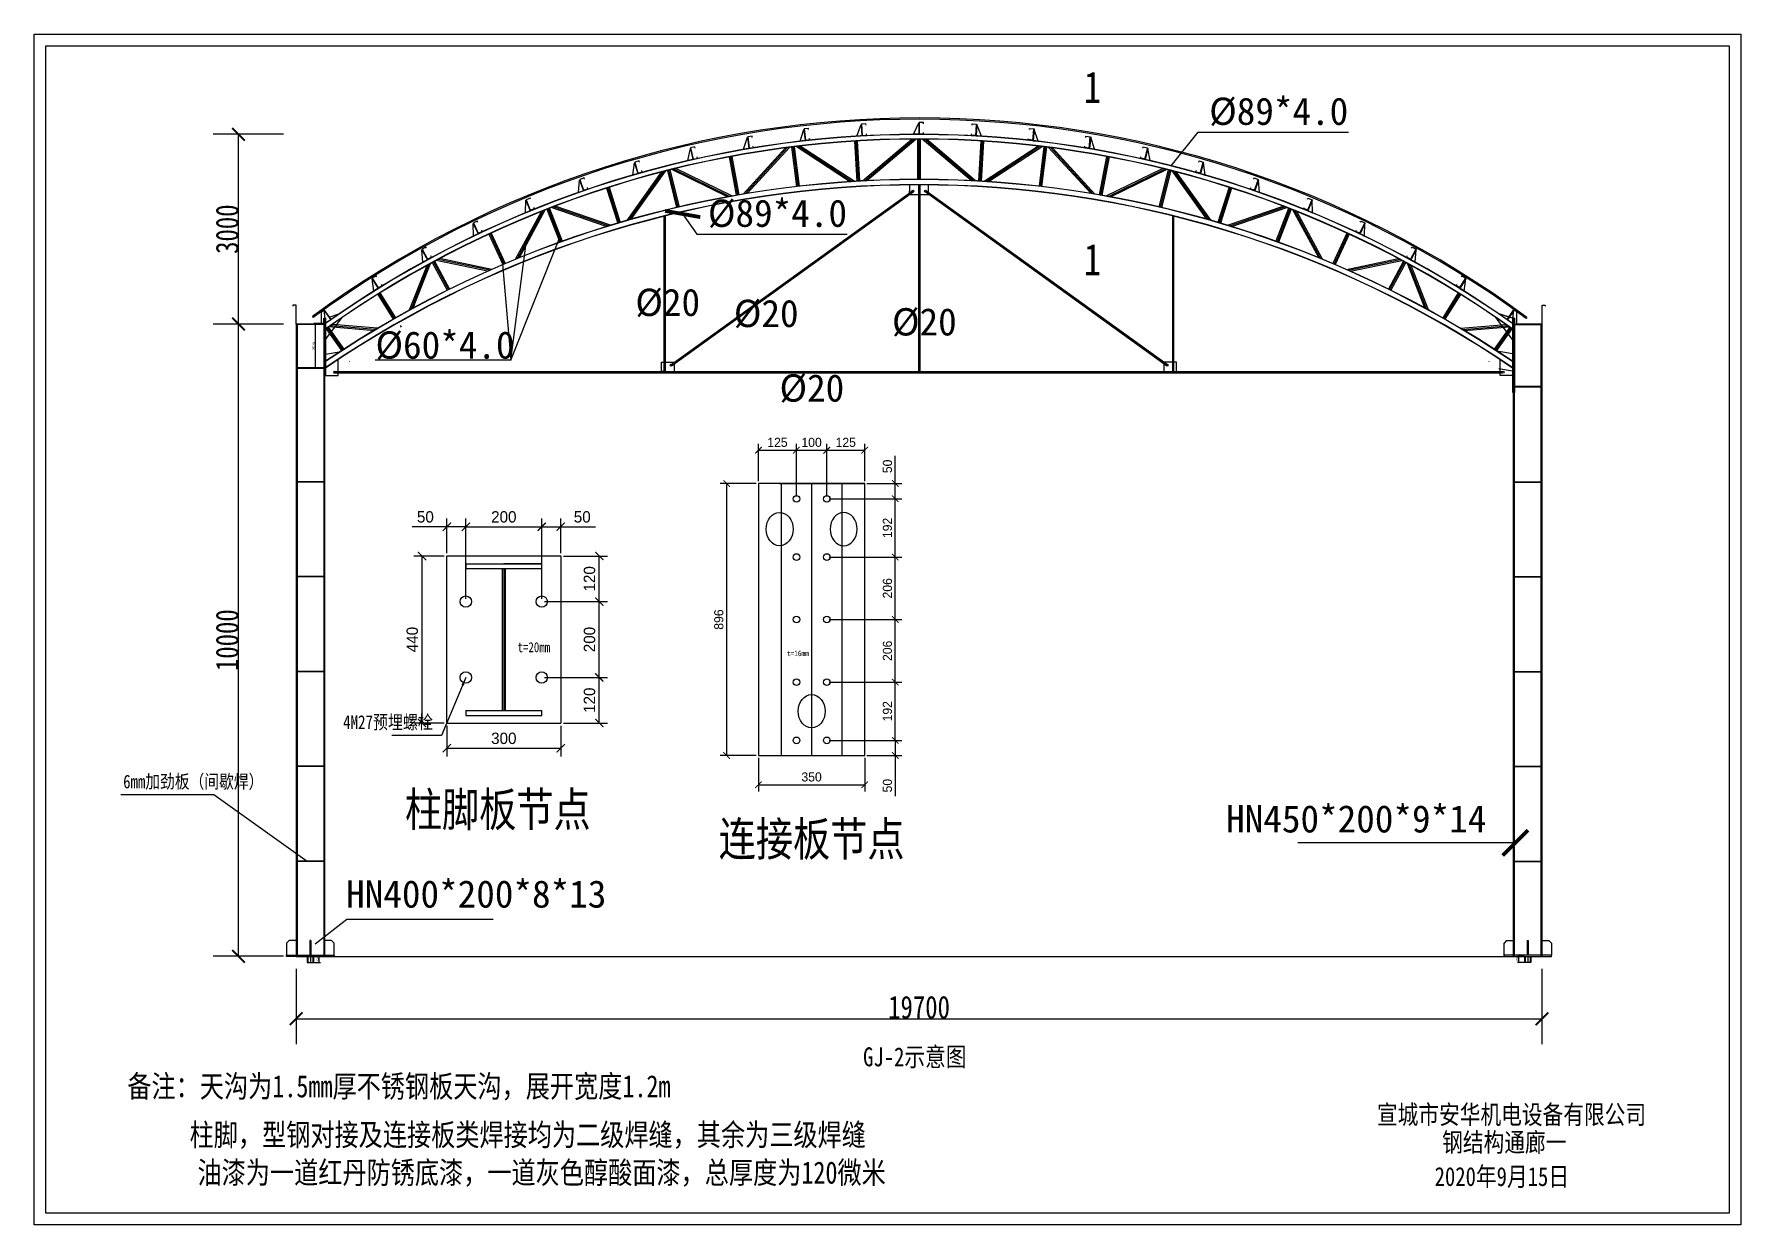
# Model space of a CAD drawing. Header units: millimetres. Extents: x 92079 to 624077, y -488988 to -181668.
# Drawn here: x 120345 to 147332, y -370936 to -352104 of the extents above; entities that cross this region are included whole.
import ezdxf

# ---------------------------------------------------------------- set-up
doc = ezdxf.new("R2010")
doc.units = ezdxf.units.MM
doc.header["$PDMODE"] = 1
doc.layers.add('PUB_TEXT', color=7, linetype='Continuous')
doc.layers.add('粗线', color=7, linetype='Continuous')
doc.styles.add('H1', font='')
doc.styles.get("Standard").update_dxf_attribs({"font": 'qlctxt.shx', "bigfont": 'qlchzt.shx'})
doc.styles.add('STYLE1', font='', dxfattribs={"width": 0.8})
doc.styles.add('仿宋', font='', dxfattribs={"width": 0.8})
doc.styles.get('H1').set_extended_font_data('SimSun')
doc.styles.get('STYLE1').set_extended_font_data('SimSun')
doc.styles.get('仿宋').set_extended_font_data('FangSong_GB2312')
doc.dimstyles.new('副本 ISO-25', dxfattribs={"dimtxt": 250, "dimasz": 400, "dimexe": 400, "dimexo": 200, "dimgap": 0.3, "dimtad": 1, "dimtoh": 1, "dimdec": 0, "dimtxsty": '仿宋', "dimblk": 'ARCHTICK', "dimcen": 25, "dimaunit": 1, "dimadec": 3, "dimazin": 0, "dimtfac": 1, "dimtdec": 0, "dimtmove": 0, "dimatfit": 3, "dimldrblk": 'ARCHTICK', "dimfxl": 1, "dimarcsym": 0})
doc.dimstyles.new('大样图Standard', dxfattribs={"dimscale": 120, "dimtxt": 0.25, "dimasz": 0.18, "dimexe": 0.18, "dimexo": 0.0625, "dimgap": 0.09, "dimtad": 1, "dimdsep": 46, "dimtxsty": 'Standard', "dimblk": 'ARCHTICK', "dimcen": 0.09, "dimadec": 0, "dimazin": 0, "dimtfac": 1, "dimtofl": 0, "dimtmove": 0, "dimatfit": 3, "dimfxl": 1, "dimtolj": 1, "dimtzin": 0, "dimarcsym": 0})

msp = doc.modelspace()

# ---------------------------------------------------------------- texts
at = {"layer": 'PUB_TEXT', "style": 'H1'}
for s, p in [('%%C89*4.0', (138924.402, -353539.817)), ('%%C89*4.0', (130998.749, -355152.691)), ('%%C20', (129851.1, -356562.08)), ('%%C20', (131408.379, -356736.83)), ('%%C20', (133908.815, -356870.023)), ('%%C60*4.0', (125742.025, -357236.745)), ('%%C20', (132130.348, -357916.251)), ('HN450*200*9*14', (139192.892, -364730.106)), ('HN400*200*8*13', (125278.499, -365918.471))]:
    msp.add_text(s, height=432, dxfattribs=at).set_placement(p)
at = {"layer": '粗线', "color": 7, "style": 'STYLE1', "width": 0.8}
for s, height, p in [('1', 500.821, (136943.891, -353195.026)), ('1', 500.821, (136943.891, -355920.277)), ('t=16mm', 88.1672, (132248.418, -361940.821)), ('6mm加劲板（间歇焊）', 213.85387, (121753.313, -364031.456)), ('柱脚板节点', 538.6448, (126206.593, -364635.385)), ('连接板节点', 538.6448, (131168.975, -365101.936))]:
    msp.add_text(s, height=height, dxfattribs=at).set_placement(p)
at = {"layer": '粗线', "attachment_point": 1, "style": 'STYLE1'}
for s, insert, char_height in [('GJ-2示意图', (133452.198, -368128.648), 300), ('备注：天沟为1.5mm厚不锈钢板天沟，展开宽度1.2m', (121818.734, -368568.765), 350), ('宣城市安华机电设备有限公司', (141577.416, -369041.296), 300), ('柱脚，型钢对接及连接板类焊接均为二级焊缝，其余为三级焊缝', (122802.943, -369335.398), 350), ('钢结构通廊一', (142608.807, -369479.999), 300), ('油漆为一道红丹防锈底漆，一道灰色醇酸面漆，总厚度为120微米', (122928.064, -369933.687), 350), ('2020年9月15日', (142489.204, -370021.692), 300)]:
    msp.add_mtext_dynamic_manual_height_columns(s, width=980, gutter_width=460, heights=[20], dxfattribs=dict(at, insert=insert, char_height=char_height)).dxf.set("width", 13350.72205)

# ---------------------------------------------------------------- blocks, each defined once
blk = doc.blocks.new('_ArchTick')
at = {"color": 0, "linetype": 'ByBlock', "const_width": 0.15}
blk.add_lwpolyline([(-0.5, -0.5), (0.5, 0.5)], dxfattribs=at)
blk = doc.blocks.new('*D515')
at = {"layer": 'Defpoints', "color": 0}
for p in [(123578, -356689), (124487, -356689), (124487, -366689)]:
    blk.add_point(p, dxfattribs=at)
at = {"layer": '粗线', "color": 0, "lineweight": -2}
for p, q in [((124287, -356689), (123178, -356689)), ((123578, -366689), (123578, -356689)), ((124287, -366689), (123178, -366689))]:
    blk.add_line(p, q, dxfattribs=at)
at = {"layer": '粗线', "color": 0, "lineweight": -2, "xscale": 200, "yscale": 200, "zscale": 200}
for p, rotation in [((123578, -356689), 90), ((123578, -366689), 270)]:
    blk.add_blockref('_ArchTick', p, dxfattribs=dict(at, rotation=rotation))
at = {"layer": '粗线', "color": 0, "insert": (123399, -361689), "char_height": 359, "attachment_point": 5, "rotation": 90, "style": '仿宋'}
blk.add_mtext('10000', dxfattribs=at)
blk = doc.blocks.new('*D516')
at = {"layer": 'Defpoints', "color": 0}
for p in [(124487, -366689), (144187, -366689), (144187, -367676)]:
    blk.add_point(p, dxfattribs=at)
at = {"layer": '粗线', "color": 0, "lineweight": -2}
for p, q in [((124487, -366889), (124487, -368076)), ((144187, -366889), (144187, -368076)), ((124487, -367676), (144187, -367676))]:
    blk.add_line(p, q, dxfattribs=at)
at = {"layer": '粗线', "color": 0, "lineweight": -2, "xscale": 200, "yscale": 200, "zscale": 200, "rotation": 180}
blk.add_blockref('_ArchTick', (124487, -367676), dxfattribs=at)
at = {"layer": '粗线', "color": 0, "lineweight": -2, "xscale": 200, "yscale": 200, "zscale": 200}
blk.add_blockref('_ArchTick', (144187, -367676), dxfattribs=at)
at = {"layer": '粗线', "color": 0, "insert": (134337, -367496), "char_height": 359, "attachment_point": 5, "style": '仿宋'}
blk.add_mtext('19700', dxfattribs=at)
blk = doc.blocks.new('*D511')
at = {"layer": 'Defpoints', "color": 0}
for p in [(123578, -353689), (124487, -353689), (124487, -356689)]:
    blk.add_point(p, dxfattribs=at)
at = {"layer": '粗线', "color": 0, "lineweight": -2}
for p, q in [((124287, -353689), (123178, -353689)), ((123578, -356689), (123578, -353689)), ((124287, -356689), (123178, -356689))]:
    blk.add_line(p, q, dxfattribs=at)
at = {"layer": '粗线', "color": 0, "lineweight": -2, "xscale": 200, "yscale": 200, "zscale": 200}
for p, rotation in [((123578, -353689), 90), ((123578, -356689), 270)]:
    blk.add_blockref('_ArchTick', p, dxfattribs=dict(at, rotation=rotation))
at = {"layer": '粗线', "color": 0, "insert": (123399, -355189), "char_height": 359, "attachment_point": 5, "rotation": 90, "style": '仿宋'}
blk.add_mtext('3000', dxfattribs=at)
blk = doc.blocks.new('*D512')
at = {"layer": 'Defpoints', "color": 0}
for p in [(124762, -366689), (124852, -366689), (124762, -366789)]:
    blk.add_point(p, dxfattribs=at)
at = {"layer": '粗线', "color": 0, "lineweight": -2}
for p, q in [((124770, -366689), (124874, -366689)), ((124852, -366789), (124852, -366689)), ((124770, -366789), (124874, -366789))]:
    blk.add_line(p, q, dxfattribs=at)
at = {"layer": '粗线', "color": 0, "lineweight": -2, "xscale": 21.6, "yscale": 21.6, "zscale": 21.6}
for p, rotation in [((124852, -366689), 90), ((124852, -366789), 270)]:
    blk.add_blockref('_ArchTick', p, dxfattribs=dict(at, rotation=rotation))
at = {"layer": '粗线', "color": 0, "insert": (124826, -366739), "char_height": 30, "attachment_point": 5, "rotation": 90}
blk.add_mtext('\\A1;100', dxfattribs=at)
blk = doc.blocks.new('*D513')
at = {"layer": 'Defpoints', "color": 0}
for p in [(143823, -366689), (143912, -366689), (143912, -366789)]:
    blk.add_point(p, dxfattribs=at)
at = {"layer": '粗线', "color": 0, "lineweight": -2}
for p, q in [((143905, -366689), (143801, -366689)), ((143823, -366789), (143823, -366689)), ((143905, -366789), (143801, -366789))]:
    blk.add_line(p, q, dxfattribs=at)
at = {"layer": '粗线', "color": 0, "lineweight": -2, "xscale": 21.6, "yscale": 21.6, "zscale": 21.6}
for p, rotation in [((143823, -366689), 90), ((143823, -366789), 270)]:
    blk.add_blockref('_ArchTick', p, dxfattribs=dict(at, rotation=rotation))
at = {"layer": '粗线', "color": 0, "insert": (143797, -366739), "char_height": 30, "attachment_point": 5, "rotation": 90}
blk.add_mtext('\\A1;100', dxfattribs=at)
blk = doc.blocks.new('*D514')
at = {"layer": 'Defpoints', "color": 0}
for p in [(124951, -356679), (124790, -357387), (124951, -357387)]:
    blk.add_point(p, dxfattribs=at)
at = {"layer": '粗线', "color": 0, "lineweight": -2}
for p, q in [((124944, -356679), (124768, -356679)), ((124790, -356679), (124790, -357387)), ((124944, -357387), (124768, -357387))]:
    blk.add_line(p, q, dxfattribs=at)
at = {"layer": '粗线', "color": 0, "lineweight": -2, "xscale": 21.6, "yscale": 21.6, "zscale": 21.6}
for p, rotation in [((124790, -356679), 90), ((124790, -357387), 270)]:
    blk.add_blockref('_ArchTick', p, dxfattribs=dict(at, rotation=rotation))
at = {"layer": '粗线', "color": 0, "insert": (124764, -357033), "char_height": 30, "attachment_point": 5, "rotation": 90}
blk.add_mtext('\\A1;707.61', dxfattribs=at)
blk = doc.blocks.new('*D442')
at = {"layer": 'Defpoints', "color": 0}
for p in [(607184.5, -485202), (607410.2, -485202), (607309.5, -485252)]:
    blk.add_point(p, dxfattribs=at)
at = {"layer": '粗线', "color": 0, "lineweight": -2}
for p, q in [((607192, -485202), (607431.8, -485202)), ((607410.2, -485202), (607410.2, -485252)), ((607317, -485252), (607431.8, -485252)), ((607410.2, -485252), (607410.2, -485386.4))]:
    blk.add_line(p, q, dxfattribs=at)
at = {"layer": '粗线', "color": 0, "lineweight": -2, "xscale": 21.6, "yscale": 21.6, "zscale": 21.6}
for p, rotation in [((607410.2, -485202), 90), ((607410.2, -485252), 270)]:
    blk.add_blockref('_ArchTick', p, dxfattribs=dict(at, rotation=rotation))
at = {"layer": '粗线', "color": 0, "insert": (607384.4, -485351.3), "char_height": 30, "attachment_point": 5, "rotation": 90}
blk.add_mtext('\\A1;50', dxfattribs=at)
blk = doc.blocks.new('*D443')
at = {"layer": 'Defpoints', "color": 0}
for p in [(607184.5, -485010), (607410.2, -485010), (607184.5, -485202)]:
    blk.add_point(p, dxfattribs=at)
at = {"layer": '粗线', "color": 0, "lineweight": -2}
for p, q in [((607192, -485010), (607431.8, -485010)), ((607410.2, -485202), (607410.2, -485010)), ((607192, -485202), (607431.8, -485202))]:
    blk.add_line(p, q, dxfattribs=at)
at = {"layer": '粗线', "color": 0, "lineweight": -2, "xscale": 21.6, "yscale": 21.6, "zscale": 21.6}
for p, rotation in [((607410.2, -485010), 90), ((607410.2, -485202), 270)]:
    blk.add_blockref('_ArchTick', p, dxfattribs=dict(at, rotation=rotation))
at = {"layer": '粗线', "color": 0, "insert": (607384.4, -485106), "char_height": 30, "attachment_point": 5, "rotation": 90}
blk.add_mtext('\\A1;192', dxfattribs=at)
blk = doc.blocks.new('*D444')
at = {"layer": 'Defpoints', "color": 0}
for p in [(607184.5, -484804), (607410.2, -484804), (607184.5, -485010)]:
    blk.add_point(p, dxfattribs=at)
at = {"layer": '粗线', "color": 0, "lineweight": -2}
for p, q in [((607192, -484804), (607431.8, -484804)), ((607410.2, -485010), (607410.2, -484804)), ((607192, -485010), (607431.8, -485010))]:
    blk.add_line(p, q, dxfattribs=at)
at = {"layer": '粗线', "color": 0, "lineweight": -2, "xscale": 21.6, "yscale": 21.6, "zscale": 21.6}
for p, rotation in [((607410.2, -484804), 90), ((607410.2, -485010), 270)]:
    blk.add_blockref('_ArchTick', p, dxfattribs=dict(at, rotation=rotation))
at = {"layer": '粗线', "color": 0, "insert": (607384.4, -484907), "char_height": 30, "attachment_point": 5, "rotation": 90}
blk.add_mtext('\\A1;206', dxfattribs=at)
blk = doc.blocks.new('*D445')
at = {"layer": 'Defpoints', "color": 0}
for p in [(607184.5, -484598), (607410.2, -484598), (607184.5, -484804)]:
    blk.add_point(p, dxfattribs=at)
at = {"layer": '粗线', "color": 0, "lineweight": -2}
for p, q in [((607192, -484598), (607431.8, -484598)), ((607410.2, -484804), (607410.2, -484598)), ((607192, -484804), (607431.8, -484804))]:
    blk.add_line(p, q, dxfattribs=at)
at = {"layer": '粗线', "color": 0, "lineweight": -2, "xscale": 21.6, "yscale": 21.6, "zscale": 21.6}
for p, rotation in [((607410.2, -484598), 90), ((607410.2, -484804), 270)]:
    blk.add_blockref('_ArchTick', p, dxfattribs=dict(at, rotation=rotation))
at = {"layer": '粗线', "color": 0, "insert": (607384.4, -484701), "char_height": 30, "attachment_point": 5, "rotation": 90}
blk.add_mtext('\\A1;206', dxfattribs=at)
blk = doc.blocks.new('*D446')
at = {"layer": 'Defpoints', "color": 0}
for p in [(607184.5, -484406), (607410.2, -484406), (607184.5, -484598)]:
    blk.add_point(p, dxfattribs=at)
at = {"layer": '粗线', "color": 0, "lineweight": -2}
for p, q in [((607192, -484406), (607431.8, -484406)), ((607410.2, -484598), (607410.2, -484406)), ((607192, -484598), (607431.8, -484598))]:
    blk.add_line(p, q, dxfattribs=at)
at = {"layer": '粗线', "color": 0, "lineweight": -2, "xscale": 21.6, "yscale": 21.6, "zscale": 21.6}
for p, rotation in [((607410.2, -484406), 90), ((607410.2, -484598), 270)]:
    blk.add_blockref('_ArchTick', p, dxfattribs=dict(at, rotation=rotation))
at = {"layer": '粗线', "color": 0, "insert": (607384.4, -484502), "char_height": 30, "attachment_point": 5, "rotation": 90}
blk.add_mtext('\\A1;192', dxfattribs=at)
blk = doc.blocks.new('*D447')
at = {"layer": 'Defpoints', "color": 0}
for p in [(607309.5, -484356), (607410.2, -484356), (607184.5, -484406)]:
    blk.add_point(p, dxfattribs=at)
at = {"layer": '粗线', "color": 0, "lineweight": -2}
for p, q in [((607410.2, -484356), (607410.2, -484264.2)), ((607317, -484356), (607431.8, -484356)), ((607410.2, -484406), (607410.2, -484356)), ((607192, -484406), (607431.8, -484406))]:
    blk.add_line(p, q, dxfattribs=at)
at = {"layer": '粗线', "color": 0, "lineweight": -2, "xscale": 21.6, "yscale": 21.6, "zscale": 21.6}
for p, rotation in [((607410.2, -484356), 90), ((607410.2, -484406), 270)]:
    blk.add_blockref('_ArchTick', p, dxfattribs=dict(at, rotation=rotation))
at = {"layer": '粗线', "color": 0, "insert": (607384.4, -484299.3), "char_height": 30, "attachment_point": 5, "rotation": 90}
blk.add_mtext('\\A1;50', dxfattribs=at)
blk = doc.blocks.new('*D448')
at = {"layer": 'Defpoints', "color": 0}
for p in [(607084.5, -484246.1), (606959.5, -484356), (607084.5, -484406)]:
    blk.add_point(p, dxfattribs=at)
at = {"layer": '粗线', "color": 0, "lineweight": -2}
for p, q in [((606959.5, -484348.5), (606959.5, -484224.5)), ((606959.5, -484246.1), (607084.5, -484246.1)), ((607084.5, -484398.5), (607084.5, -484224.5))]:
    blk.add_line(p, q, dxfattribs=at)
at = {"layer": '粗线', "color": 0, "lineweight": -2, "xscale": 21.6, "yscale": 21.6, "zscale": 21.6, "rotation": 180}
blk.add_blockref('_ArchTick', (606959.5, -484246.1), dxfattribs=at)
at = {"layer": '粗线', "color": 0, "lineweight": -2, "xscale": 21.6, "yscale": 21.6, "zscale": 21.6}
blk.add_blockref('_ArchTick', (607084.5, -484246.1), dxfattribs=at)
at = {"layer": '粗线', "color": 0, "insert": (607022, -484220.3), "char_height": 30, "attachment_point": 5}
blk.add_mtext('\\A1;125', dxfattribs=at)
blk = doc.blocks.new('*D449')
at = {"layer": 'Defpoints', "color": 0}
for p in [(607184.5, -484246.1), (607084.5, -484406), (607184.5, -484406)]:
    blk.add_point(p, dxfattribs=at)
at = {"layer": '粗线', "color": 0, "lineweight": -2}
for p, q in [((607084.5, -484398.5), (607084.5, -484224.5)), ((607084.5, -484246.1), (607184.5, -484246.1)), ((607184.5, -484398.5), (607184.5, -484224.5))]:
    blk.add_line(p, q, dxfattribs=at)
at = {"layer": '粗线', "color": 0, "lineweight": -2, "xscale": 21.6, "yscale": 21.6, "zscale": 21.6, "rotation": 180}
blk.add_blockref('_ArchTick', (607084.5, -484246.1), dxfattribs=at)
at = {"layer": '粗线', "color": 0, "lineweight": -2, "xscale": 21.6, "yscale": 21.6, "zscale": 21.6}
blk.add_blockref('_ArchTick', (607184.5, -484246.1), dxfattribs=at)
at = {"layer": '粗线', "color": 0, "insert": (607134.5, -484220.3), "char_height": 30, "attachment_point": 5}
blk.add_mtext('\\A1;100', dxfattribs=at)
blk = doc.blocks.new('*D450')
at = {"layer": 'Defpoints', "color": 0}
for p in [(607309.5, -484246.1), (607309.5, -484356), (607184.5, -484406)]:
    blk.add_point(p, dxfattribs=at)
at = {"layer": '粗线', "color": 0, "lineweight": -2}
for p, q in [((607184.5, -484398.5), (607184.5, -484224.5)), ((607184.5, -484246.1), (607309.5, -484246.1)), ((607309.5, -484348.5), (607309.5, -484224.5))]:
    blk.add_line(p, q, dxfattribs=at)
at = {"layer": '粗线', "color": 0, "lineweight": -2, "xscale": 21.6, "yscale": 21.6, "zscale": 21.6, "rotation": 180}
blk.add_blockref('_ArchTick', (607184.5, -484246.1), dxfattribs=at)
at = {"layer": '粗线', "color": 0, "lineweight": -2, "xscale": 21.6, "yscale": 21.6, "zscale": 21.6}
blk.add_blockref('_ArchTick', (607309.5, -484246.1), dxfattribs=at)
at = {"layer": '粗线', "color": 0, "insert": (607247, -484220.3), "char_height": 30, "attachment_point": 5}
blk.add_mtext('\\A1;125', dxfattribs=at)
blk = doc.blocks.new('*D451')
at = {"layer": 'Defpoints', "color": 0}
for p in [(606854.8, -484356), (606959.5, -484356), (606959.5, -485252)]:
    blk.add_point(p, dxfattribs=at)
at = {"layer": '粗线', "color": 0, "lineweight": -2}
for p, q in [((606952, -484356), (606833.2, -484356)), ((606854.8, -485252), (606854.8, -484356)), ((606952, -485252), (606833.2, -485252))]:
    blk.add_line(p, q, dxfattribs=at)
at = {"layer": '粗线', "color": 0, "lineweight": -2, "xscale": 21.6, "yscale": 21.6, "zscale": 21.6}
for p, rotation in [((606854.8, -484356), 90), ((606854.8, -485252), 270)]:
    blk.add_blockref('_ArchTick', p, dxfattribs=dict(at, rotation=rotation))
at = {"layer": '粗线', "color": 0, "insert": (606829, -484804), "char_height": 30, "attachment_point": 5, "rotation": 90}
blk.add_mtext('\\A1;896', dxfattribs=at)
blk = doc.blocks.new('*D452')
at = {"layer": 'Defpoints', "color": 0}
for p in [(606959.5, -485252), (607309.5, -485252), (607309.5, -485348.5)]:
    blk.add_point(p, dxfattribs=at)
at = {"layer": '粗线', "color": 0, "lineweight": -2}
for p, q in [((606959.5, -485259.5), (606959.5, -485370.1)), ((607309.5, -485259.5), (607309.5, -485370.1)), ((606959.5, -485348.5), (607309.5, -485348.5))]:
    blk.add_line(p, q, dxfattribs=at)
at = {"layer": '粗线', "color": 0, "lineweight": -2, "xscale": 21.6, "yscale": 21.6, "zscale": 21.6, "rotation": 180}
blk.add_blockref('_ArchTick', (606959.5, -485348.5), dxfattribs=at)
at = {"layer": '粗线', "color": 0, "lineweight": -2, "xscale": 21.6, "yscale": 21.6, "zscale": 21.6}
blk.add_blockref('_ArchTick', (607309.5, -485348.5), dxfattribs=at)
at = {"layer": '粗线', "color": 0, "insert": (607134.5, -485322.7), "char_height": 30, "attachment_point": 5}
blk.add_mtext('\\A1;350', dxfattribs=at)
blk = doc.blocks.new('*D454')
at = {"layer": 'Defpoints', "color": 0}
for p in [(600636.3, -483748.9), (600788, -483748.9), (600686.3, -483868.9)]:
    blk.add_point(p, dxfattribs=at)
at = {"layer": '粗线', "color": 0, "lineweight": -2}
for p, q in [((600643.8, -483748.9), (600809.6, -483748.9)), ((600788, -483868.9), (600788, -483748.9)), ((600693.8, -483868.9), (600809.6, -483868.9))]:
    blk.add_line(p, q, dxfattribs=at)
at = {"layer": '粗线', "color": 0, "lineweight": -2, "xscale": 21.6, "yscale": 21.6, "zscale": 21.6}
for p, rotation in [((600788, -483748.9), 90), ((600788, -483868.9), 270)]:
    blk.add_blockref('_ArchTick', p, dxfattribs=dict(at, rotation=rotation))
at = {"layer": '粗线', "color": 0, "insert": (600762.2, -483808.9), "char_height": 30, "attachment_point": 5, "rotation": 90}
blk.add_mtext('\\A1;120', dxfattribs=at)
blk = doc.blocks.new('*D455')
at = {"layer": 'Defpoints', "color": 0}
for p in [(600636.3, -483548.9), (600788, -483548.9), (600636.3, -483748.9)]:
    blk.add_point(p, dxfattribs=at)
at = {"layer": '粗线', "color": 0, "lineweight": -2}
for p, q in [((600643.8, -483548.9), (600809.6, -483548.9)), ((600788, -483748.9), (600788, -483548.9)), ((600643.8, -483748.9), (600809.6, -483748.9))]:
    blk.add_line(p, q, dxfattribs=at)
at = {"layer": '粗线', "color": 0, "lineweight": -2, "xscale": 21.6, "yscale": 21.6, "zscale": 21.6}
for p, rotation in [((600788, -483548.9), 90), ((600788, -483748.9), 270)]:
    blk.add_blockref('_ArchTick', p, dxfattribs=dict(at, rotation=rotation))
at = {"layer": '粗线', "color": 0, "insert": (600762.2, -483648.9), "char_height": 30, "attachment_point": 5, "rotation": 90}
blk.add_mtext('\\A1;200', dxfattribs=at)
blk = doc.blocks.new('*D456')
at = {"layer": 'Defpoints', "color": 0}
for p in [(600686.3, -483428.9), (600788, -483428.9), (600636.3, -483548.9)]:
    blk.add_point(p, dxfattribs=at)
at = {"layer": '粗线', "color": 0, "lineweight": -2}
for p, q in [((600693.8, -483428.9), (600809.6, -483428.9)), ((600788, -483548.9), (600788, -483428.9)), ((600643.8, -483548.9), (600809.6, -483548.9))]:
    blk.add_line(p, q, dxfattribs=at)
at = {"layer": '粗线', "color": 0, "lineweight": -2, "xscale": 21.6, "yscale": 21.6, "zscale": 21.6}
for p, rotation in [((600788, -483428.9), 90), ((600788, -483548.9), 270)]:
    blk.add_blockref('_ArchTick', p, dxfattribs=dict(at, rotation=rotation))
at = {"layer": '粗线', "color": 0, "insert": (600762.2, -483488.9), "char_height": 30, "attachment_point": 5, "rotation": 90}
blk.add_mtext('\\A1;120', dxfattribs=at)
blk = doc.blocks.new('*D457')
at = {"layer": 'Defpoints', "color": 0}
for p in [(600436.3, -483351.5), (600386.3, -483428.9), (600436.3, -483548.9)]:
    blk.add_point(p, dxfattribs=at)
at = {"layer": '粗线', "color": 0, "lineweight": -2}
for p, q in [((600386.3, -483421.4), (600386.3, -483329.9)), ((600436.3, -483541.4), (600436.3, -483329.9)), ((600386.3, -483351.5), (600294.5, -483351.5)), ((600436.3, -483351.5), (600386.3, -483351.5))]:
    blk.add_line(p, q, dxfattribs=at)
at = {"layer": '粗线', "color": 0, "lineweight": -2, "xscale": 21.6, "yscale": 21.6, "zscale": 21.6, "rotation": 180}
blk.add_blockref('_ArchTick', (600386.3, -483351.5), dxfattribs=at)
at = {"layer": '粗线', "color": 0, "lineweight": -2, "xscale": 21.6, "yscale": 21.6, "zscale": 21.6}
blk.add_blockref('_ArchTick', (600436.3, -483351.5), dxfattribs=at)
at = {"layer": '粗线', "color": 0, "insert": (600329.6, -483325.7), "char_height": 30, "attachment_point": 5}
blk.add_mtext('\\A1;50', dxfattribs=at)
blk = doc.blocks.new('*D458')
at = {"layer": 'Defpoints', "color": 0}
for p in [(600636.3, -483351.5), (600436.3, -483548.9), (600636.3, -483548.9)]:
    blk.add_point(p, dxfattribs=at)
at = {"layer": '粗线', "color": 0, "lineweight": -2}
for p, q in [((600436.3, -483541.4), (600436.3, -483329.9)), ((600636.3, -483541.4), (600636.3, -483329.9)), ((600436.3, -483351.5), (600636.3, -483351.5))]:
    blk.add_line(p, q, dxfattribs=at)
at = {"layer": '粗线', "color": 0, "lineweight": -2, "xscale": 21.6, "yscale": 21.6, "zscale": 21.6, "rotation": 180}
blk.add_blockref('_ArchTick', (600436.3, -483351.5), dxfattribs=at)
at = {"layer": '粗线', "color": 0, "lineweight": -2, "xscale": 21.6, "yscale": 21.6, "zscale": 21.6}
blk.add_blockref('_ArchTick', (600636.3, -483351.5), dxfattribs=at)
at = {"layer": '粗线', "color": 0, "insert": (600536.3, -483325.7), "char_height": 30, "attachment_point": 5}
blk.add_mtext('\\A1;200', dxfattribs=at)
blk = doc.blocks.new('*D459')
at = {"layer": 'Defpoints', "color": 0}
for p in [(600686.3, -483351.5), (600686.3, -483428.9), (600636.3, -483548.9)]:
    blk.add_point(p, dxfattribs=at)
at = {"layer": '粗线', "color": 0, "lineweight": -2}
for p, q in [((600636.3, -483541.4), (600636.3, -483329.9)), ((600686.3, -483421.4), (600686.3, -483329.9)), ((600636.3, -483351.5), (600686.3, -483351.5)), ((600686.3, -483351.5), (600778.1, -483351.5))]:
    blk.add_line(p, q, dxfattribs=at)
at = {"layer": '粗线', "color": 0, "lineweight": -2, "xscale": 21.6, "yscale": 21.6, "zscale": 21.6, "rotation": 180}
blk.add_blockref('_ArchTick', (600636.3, -483351.5), dxfattribs=at)
at = {"layer": '粗线', "color": 0, "lineweight": -2, "xscale": 21.6, "yscale": 21.6, "zscale": 21.6}
blk.add_blockref('_ArchTick', (600686.3, -483351.5), dxfattribs=at)
at = {"layer": '粗线', "color": 0, "insert": (600743, -483325.7), "char_height": 30, "attachment_point": 5}
blk.add_mtext('\\A1;50', dxfattribs=at)
blk = doc.blocks.new('*D460')
at = {"layer": 'Defpoints', "color": 0}
for p in [(600321, -483428.9), (600386.3, -483428.9), (600386.3, -483868.9)]:
    blk.add_point(p, dxfattribs=at)
at = {"layer": '粗线', "color": 0, "lineweight": -2}
for p, q in [((600378.8, -483428.9), (600299.4, -483428.9)), ((600321, -483868.9), (600321, -483428.9)), ((600378.8, -483868.9), (600299.4, -483868.9))]:
    blk.add_line(p, q, dxfattribs=at)
at = {"layer": '粗线', "color": 0, "lineweight": -2, "xscale": 21.6, "yscale": 21.6, "zscale": 21.6}
for p, rotation in [((600321, -483428.9), 90), ((600321, -483868.9), 270)]:
    blk.add_blockref('_ArchTick', p, dxfattribs=dict(at, rotation=rotation))
at = {"layer": '粗线', "color": 0, "insert": (600295.2, -483648.9), "char_height": 30, "attachment_point": 5, "rotation": 90}
blk.add_mtext('\\A1;440', dxfattribs=at)
blk = doc.blocks.new('*D461')
at = {"layer": 'Defpoints', "color": 0}
for p in [(600386.3, -483868.9), (600686.3, -483868.9), (600686.3, -483935.3)]:
    blk.add_point(p, dxfattribs=at)
at = {"layer": '粗线', "color": 0, "lineweight": -2}
for p, q in [((600386.3, -483876.4), (600386.3, -483956.9)), ((600686.3, -483876.4), (600686.3, -483956.9)), ((600386.3, -483935.3), (600686.3, -483935.3))]:
    blk.add_line(p, q, dxfattribs=at)
at = {"layer": '粗线', "color": 0, "lineweight": -2, "xscale": 21.6, "yscale": 21.6, "zscale": 21.6, "rotation": 180}
blk.add_blockref('_ArchTick', (600386.3, -483935.3), dxfattribs=at)
at = {"layer": '粗线', "color": 0, "lineweight": -2, "xscale": 21.6, "yscale": 21.6, "zscale": 21.6}
blk.add_blockref('_ArchTick', (600686.3, -483935.3), dxfattribs=at)
at = {"layer": '粗线', "color": 0, "insert": (600536.3, -483909.5), "char_height": 30, "attachment_point": 5}
blk.add_mtext('\\A1;300', dxfattribs=at)
blk = doc.blocks.new('A$C63D77DBD')
at = {"layer": '粗线', "color": 7}
for p, q in [((145.53, 1030.337), (145.53, 134.337)), ((495.53, 1030.337), (145.53, 1030.337)), ((215.03, 1030.337), (495.53, 1030.337)), ((220.53, 1030.337), (220.53, 134.337)), ((320.53, 1030.337), (320.53, 134.337)), ((420.53, 1030.337), (420.53, 134.337)), ((495.53, 134.337), (495.53, 1030.337)), ((145.53, 134.337), (495.53, 134.337))]:
    blk.add_line(p, q, dxfattribs=at)
for centre in [(270.53, 980.337), (370.53, 980.337), (270.53, 788.337), (370.53, 788.337), (270.53, 582.337), (370.53, 582.337), (270.53, 376.337), (370.53, 376.337), (270.53, 184.337), (370.53, 184.337)]:
    blk.add_circle(centre, 11, dxfattribs=at)
for centre in [(215.03, 880.337), (320.53, 280.337)]:
    blk.add_ellipse(centre, major_axis=(0, -55), ratio=0.80909091, dxfattribs=at)
at = {"layer": '粗线', "color": 7, "extrusion": (0, 0, -1)}
blk.add_ellipse((426.03, 880.337), major_axis=(0, -55), ratio=0.80909091, dxfattribs=at)
at = {"layer": '粗线', "color": 7}
for base, p1, p2, picture, middle in [((270.53, 1140.225), (145.53, 1030.337), (270.53, 980.337), '*D448', (208.03, 1166.025)), ((370.53, 1140.225), (270.53, 980.337), (370.53, 980.337), '*D449', (320.53, 1166.025)), ((495.53, 1140.225), (370.53, 980.337), (495.53, 1030.337), '*D450', (433.03, 1166.025)), ((495.53, 37.874), (145.53, 134.337), (495.53, 134.337), '*D452', (320.53, 63.674))]:
    dim = blk.add_linear_dim(base=base, p1=p1, p2=p2, dimstyle='大样图Standard', dxfattribs=at)
    dim.commit()
    dim.dimension.update_dxf_attribs({"geometry": picture, "text_midpoint": middle, "insert": (-606814.017, 485386.355)})
for base, p1, p2, picture, middle in [((596.218, 1030.337), (370.53, 980.337), (495.53, 1030.337), '*D447', (570.418, 1087.022)), ((40.8, 1030.337), (145.53, 134.337), (145.53, 1030.337), '*D451', (15, 582.337)), ((596.218, 980.337), (370.53, 788.337), (370.53, 980.337), '*D446', (570.418, 884.337)), ((596.218, 788.337), (370.53, 582.337), (370.53, 788.337), '*D445', (570.418, 685.337)), ((596.218, 582.337), (370.53, 376.337), (370.53, 582.337), '*D444', (570.418, 479.337)), ((596.218, 376.337), (370.53, 184.337), (370.53, 376.337), '*D443', (570.418, 280.337))]:
    dim = blk.add_linear_dim(base=base, p1=p1, p2=p2, angle=270, dimstyle='大样图Standard', dxfattribs=at)
    dim.commit()
    dim.dimension.update_dxf_attribs({"geometry": picture, "text_midpoint": middle, "insert": (-606814.017, 485386.355)})
dim = blk.add_linear_dim(base=(596.218, 184.337), p1=(495.53, 134.337), p2=(370.53, 184.337), angle=270, dimstyle='大样图Standard', dxfattribs=at)
dim.commit()
dim.dimension.update_dxf_attribs({"geometry": '*D442', "text_midpoint": (596.218, 35.086), "dimtype": 128, "insert": (-606814.017, 485386.355)})
blk = doc.blocks.new('A$C06E42FF0')
at = {"layer": '粗线', "color": 7}
for p, q in [((578.464, 527.987), (278.464, 527.987)), ((278.464, 87.987), (278.464, 527.987)), ((328.464, 527.987), (308.464, 527.987)), ((428.464, 527.987), (328.464, 527.987)), ((328.464, 507.987), (528.464, 507.987)), ((328.464, 507.987), (328.464, 494.987)), ((328.464, 494.987), (528.464, 494.987)), ((424.464, 494.987), (424.464, 120.987)), ((528.464, 507.987), (428.464, 507.987)), ((428.464, 494.987), (428.464, 120.987)), ((432.464, 494.987), (432.464, 120.987)), ((528.464, 494.987), (528.464, 507.987)), ((578.464, 527.987), (578.464, 87.987)), ((328.464, 120.987), (528.464, 120.987)), ((328.464, 120.987), (328.464, 107.987)), ((328.464, 107.987), (528.464, 107.987)), ((528.464, 107.987), (528.464, 120.987)), ((278.464, 87.987), (578.464, 87.987))]:
    blk.add_line(p, q, dxfattribs=at)
for centre in [(328.464, 407.987), (528.464, 407.987), (328.464, 207.987), (528.464, 207.987)]:
    blk.add_circle(centre, 15, dxfattribs=at)
at = {"layer": '粗线', "color": 7, "style": 'STYLE1', "width": 0.8}
for s, height, p in [('t=20mm', 26.2551, (464.809, 274.697)), ('4M27预埋螺栓', 36.1773, (4.967, 72.241))]:
    blk.add_text(s, height=height, dxfattribs=at).set_placement(p)
at = {"layer": '粗线', "color": 7}
dim = blk.add_linear_dim(base=(328.464, 605.378), p1=(278.464, 527.987), p2=(328.464, 407.987), dimstyle='大样图Standard', dxfattribs=at)
dim.commit()
dim.dimension.update_dxf_attribs({"geometry": '*D457', "text_midpoint": (221.778, 605.378), "dimtype": 128, "insert": (-600107.839, 483956.895)})
for base, p1, p2, picture, middle in [((528.464, 605.378), (328.464, 407.987), (528.464, 407.987), '*D458', (428.464, 631.178)), ((578.464, 605.378), (528.464, 407.987), (578.464, 527.987), '*D459', (635.149, 631.178))]:
    dim = blk.add_linear_dim(base=base, p1=p1, p2=p2, dimstyle='大样图Standard', dxfattribs=at)
    dim.commit()
    dim.dimension.update_dxf_attribs({"geometry": picture, "text_midpoint": middle, "insert": (-600107.839, 483956.895)})
for p2, distance, picture, middle in [((278.464, 527.987), 65.349, '*D460', (187.314, 307.987)), ((578.464, 87.987), -66.387, '*D461', (428.464, 47.4))]:
    dim = blk.add_aligned_dim(p1=(278.464, 87.987), p2=p2, distance=distance, dimstyle='大样图Standard', dxfattribs=at)
    dim.commit()
    dim.dimension.update_dxf_attribs({"geometry": picture, "text_midpoint": middle, "insert": (-600107.839, 483956.895)})
for base, p1, p2, picture, middle in [((680.117, 527.987), (528.464, 407.987), (578.464, 527.987), '*D456', (654.317, 467.987)), ((680.117, 407.987), (528.464, 207.987), (528.464, 407.987), '*D455', (654.317, 307.987)), ((680.117, 207.987), (578.464, 87.987), (528.464, 207.987), '*D454', (654.317, 147.987))]:
    dim = blk.add_linear_dim(base=base, p1=p1, p2=p2, angle=270, dimstyle='大样图Standard', dxfattribs=at)
    dim.commit()
    dim.dimension.update_dxf_attribs({"geometry": picture, "text_midpoint": middle, "insert": (-600107.839, 483956.895)})
blk.add_leader([(328.464, 207.987), (264.667, 54.91), (133.566, 54.91)], dimstyle='大样图Standard', override={"dimgap": 0.09, "dimtad": 0}, dxfattribs=at)

# ---------------------------------------------------------------- dimensions: what is measured, and where the dimension line sits
at = {"layer": '粗线', "color": 7}
for p1, p2, distance, picture, middle in [((124487.28, -356689.1), (124487.28, -353689.1), 908.895, '*D511', (123398.585, -355189.1)), ((124487.28, -366689.1), (124487.28, -356689.1), 908.895, '*D515', (123398.585, -361689.1)), ((124487.28, -366689.1), (144187.28, -366689.1), -986.572, '*D516', (134337.28, -367495.873))]:
    dim = msp.add_aligned_dim(p1=p1, p2=p2, distance=distance, dimstyle='副本 ISO-25', override={"dimtxt": 359, "dimasz": 200}, dxfattribs=at)
    dim.commit()
    dim.dimension.update_dxf_attribs({"geometry": picture, "text_midpoint": middle})
for p1, p2, distance, picture, middle in [((124951.28, -356679.162), (124951.28, -357386.773), -161.382, '*D514', (124764.098, -357032.968)), ((124762.28, -366789.1), (124762.28, -366689.1), -89.644, '*D512', (124826.124, -366739.1)), ((143912.28, -366789.1), (143912.28, -366689.1), 89.644, '*D513', (143796.836, -366739.1))]:
    dim = msp.add_aligned_dim(p1=p1, p2=p2, distance=distance, dimstyle='大样图Standard', dxfattribs=at)
    dim.commit()
    dim.dimension.update_dxf_attribs({"geometry": picture, "text_midpoint": middle})

# ---------------------------------------------------------------- linework, layer by layer
for p, q in [((138747.774, -353655.272), (138316.056, -354186.17)), ((138747.774, -353655.272), (141126.666, -353655.272)), ((127881.224, -357260.509), (128650.866, -355331.184)), ((130822.121, -355268.147), (133201.013, -355268.147)), ((127741.041, -355614.398), (127881.224, -357260.509)), ((127881.224, -357260.509), (128121.435, -355448.466)), ((127881.224, -357260.509), (125739.21, -357260.509))]:
    msp.add_line(p, q)
at = {"layer": '粗线', "color": 7}
for p, q in [((134251.346, -353689.102), (134331.28, -353509.1)), ((134337.28, -353509.1), (134331.28, -353509.1)), ((134331.28, -353509.1), (134331.346, -353689.102)), ((134337.28, -353689.1), (134337.28, -353509.1)), ((131563.991, -353922.933), (131623.181, -353735.086)), ((131629.143, -353734.411), (131623.181, -353735.086)), ((131623.181, -353735.086), (131643.484, -353913.938)), ((131649.38, -353913.27), (131629.143, -353734.411)), ((132455.351, -353798.522), (132514.541, -353610.675)), ((132534.844, -353789.528), (132455.351, -353798.522)), ((132520.503, -353610.001), (132514.541, -353610.675)), ((132514.541, -353610.675), (132534.844, -353789.528)), ((132540.74, -353788.859), (132520.503, -353610.001)), ((133316.8, -353797.359), (133355.993, -354429.439)), ((133337.759, -353796.059), (133376.957, -354428.221)), ((133351.813, -353718.618), (133422.088, -353534.631)), ((133431.701, -353714.375), (133351.813, -353718.618)), ((133358.719, -353794.759), (133397.924, -354427.03)), ((133428.079, -353534.313), (133422.088, -353534.631)), ((133422.088, -353534.631), (133431.701, -353714.375)), ((133437.626, -353714.059), (133428.079, -353534.313)), ((133443.664, -354424.522), (134220.768, -353765.521)), ((133478.272, -354422.708), (134253.476, -353765.318)), ((133512.79, -354420.97), (134286.106, -353765.181)), ((134331.346, -353689.102), (134251.346, -353689.102)), ((134316.28, -353693.114), (134316.28, -353689.1)), ((134316.28, -354400.669), (134316.28, -353761.114)), ((134337.28, -353693.1), (134337.28, -353689.1)), ((134337.28, -354400.656), (134337.28, -353761.1)), ((134358.28, -353693.114), (134358.28, -353689.1)), ((134358.28, -354400.669), (134358.28, -353761.114)), ((135161.77, -354420.97), (134388.455, -353765.181)), ((135196.288, -354422.708), (134421.084, -353765.318)), ((135230.896, -354424.522), (134453.793, -353765.521)), ((135236.934, -353714.059), (135246.481, -353534.313)), ((135252.473, -353534.631), (135242.86, -353714.375)), ((135242.86, -353714.375), (135322.747, -353718.618)), ((135246.481, -353534.313), (135252.473, -353534.631)), ((135322.747, -353718.618), (135252.473, -353534.631)), ((135315.841, -353794.759), (135276.636, -354427.03)), ((135336.801, -353796.059), (135297.603, -354428.221)), ((135357.761, -353797.359), (135318.568, -354429.439)), ((136133.82, -353788.859), (136154.058, -353610.001)), ((136160.02, -353610.675), (136139.717, -353789.528)), ((136139.717, -353789.528), (136219.209, -353798.522)), ((136154.058, -353610.001), (136160.02, -353610.675)), ((136219.209, -353798.522), (136160.02, -353610.675)), ((137025.18, -353913.27), (137045.417, -353734.411)), ((137051.379, -353735.086), (137031.076, -353913.938)), ((137045.417, -353734.411), (137051.379, -353735.086)), ((137110.569, -353922.933), (137051.379, -353735.086)), ((130682.413, -354105.603), (130721.28, -353912.524)), ((130727.136, -353911.219), (130721.28, -353912.524)), ((130721.28, -353912.524), (130760.498, -354088.201)), ((130766.29, -354086.909), (130727.136, -353911.219)), ((131333.392, -354046.894), (131447.122, -354652.009)), ((131354.031, -354043.015), (131467.811, -354648.396)), ((131374.67, -354039.136), (131488.505, -354644.809)), ((131555.312, -354633.412), (132226.503, -353903.626)), ((131643.484, -353913.938), (131563.991, -353922.933)), ((131589.037, -354627.765), (132258.935, -353899.384)), ((131620.321, -354624.772), (132291.298, -353895.218)), ((132321.232, -353891.41), (132398.648, -354513.278)), ((132342.071, -353888.816), (132419.509, -354510.859)), ((132362.91, -353886.221), (132440.374, -354508.466)), ((133239.553, -354436.683), (132392.863, -353882.574)), ((133274.454, -354434.426), (132425.26, -353878.678)), ((133309.457, -354432.236), (132457.743, -353874.839)), ((135365.103, -354432.236), (136216.818, -353874.839)), ((135400.107, -354434.426), (136249.3, -353878.678)), ((135435.008, -354436.683), (136281.697, -353882.574)), ((136311.65, -353886.221), (136234.187, -354508.466)), ((136332.49, -353888.816), (136255.051, -354510.859)), ((136353.329, -353891.41), (136275.912, -354513.278)), ((137051.874, -354622.2), (136383.262, -353895.218)), ((137085.523, -354627.765), (136415.625, -353899.384)), ((137119.248, -354633.412), (136448.058, -353903.626)), ((137031.076, -353913.938), (137110.569, -353922.933)), ((137299.891, -354039.136), (137186.056, -354644.809)), ((137320.529, -354043.015), (137206.749, -354648.396)), ((137341.168, -354046.894), (137227.438, -354652.009)), ((137908.271, -354086.909), (137947.424, -353911.219)), ((137953.281, -353912.524), (137914.063, -354088.201)), ((137947.424, -353911.219), (137953.281, -353912.524)), ((137992.147, -354105.603), (137953.281, -353912.524)), ((129720.274, -355049.876), (130264.575, -354287.04)), ((129752.681, -355040.614), (130296.235, -354278.824)), ((129785.024, -355031.44), (130327.835, -354270.692)), ((129811.565, -354332.882), (129838.902, -354137.837)), ((129888.479, -354310.876), (129811.565, -354332.882)), ((129844.67, -354136.187), (129838.902, -354137.837)), ((129838.902, -354137.837), (129888.479, -354310.876)), ((129894.184, -354309.243), (129844.67, -354136.187)), ((130357.069, -354263.215), (130504.289, -354845.338)), ((130377.428, -354258.066), (130524.737, -354840.542)), ((130397.787, -354252.917), (130545.192, -354835.772)), ((131307.578, -354677.075), (130427.061, -354245.597)), ((131342.33, -354670.718), (130458.728, -354237.729)), ((131377.195, -354664.417), (130490.487, -354229.907)), ((130760.498, -354088.201), (130682.413, -354105.603)), ((137297.366, -354664.417), (138184.073, -354229.907)), ((137332.23, -354670.718), (138215.833, -354237.729)), ((137366.982, -354677.075), (138247.5, -354245.597)), ((137914.063, -354088.201), (137992.147, -354105.603)), ((138276.773, -354252.917), (138129.368, -354835.772)), ((138297.132, -354258.066), (138149.823, -354840.542)), ((138317.491, -354263.215), (138170.271, -354845.338)), ((138889.536, -355031.44), (138346.725, -354270.692)), ((138921.88, -355040.614), (138378.325, -354278.824)), ((138954.286, -355049.876), (138409.985, -354287.04)), ((138780.376, -354309.243), (138829.89, -354136.187)), ((138835.659, -354137.837), (138786.081, -354310.876)), ((138786.081, -354310.876), (138862.995, -354332.882)), ((138829.89, -354136.187), (138835.659, -354137.837)), ((138862.995, -354332.882), (138835.659, -354137.837)), ((128954.664, -354608.051), (128970.464, -354411.734)), ((129030.148, -354581.552), (128954.664, -354608.051)), ((128976.126, -354409.747), (128970.464, -354411.734)), ((128970.464, -354411.734), (129030.148, -354581.552)), ((129035.747, -354579.586), (128976.126, -354409.747)), ((129396.005, -354539.543), (129573.022, -355092.854)), ((129416.006, -354533.144), (129593.163, -355086.889)), ((129436.007, -354526.745), (129613.311, -355080.949)), ((130410.436, -357333.142), (134231.436, -354581)), ((130416.28, -357341.256), (134237.28, -354589.115)), ((130422.125, -357349.371), (134243.125, -354597.229)), ((134337.28, -354489.115), (134187.28, -354489.115)), ((134187.28, -354489.115), (134187.28, -354639.115)), ((134187.28, -354639.115), (134187.28, -354589.115)), ((134327.28, -354489.115), (134327.28, -357461.256)), ((134337.28, -354489.1), (134337.28, -354485.1)), ((134337.28, -354489.115), (134337.28, -357461.256)), ((134347.28, -354489.115), (134347.28, -357461.256)), ((138252.436, -357349.371), (134431.436, -354597.229)), ((138258.28, -357341.256), (134437.28, -354589.115)), ((138264.125, -357333.142), (134443.125, -354581)), ((134487.28, -354639.115), (134487.28, -354489.115)), ((134487.28, -354639.115), (134487.28, -354589.115)), ((139238.553, -354526.745), (139061.249, -355080.949)), ((139258.554, -354533.144), (139081.398, -355086.889)), ((139278.555, -354539.543), (139101.538, -355092.854)), ((139638.813, -354579.586), (139698.435, -354409.747)), ((139704.096, -354411.734), (139644.412, -354581.552)), ((139644.412, -354581.552), (139719.896, -354608.051)), ((139698.435, -354409.747), (139704.096, -354411.734)), ((139719.896, -354608.051), (139704.096, -354411.734)), ((128113.924, -354929.254), (128120.722, -354732.42)), ((128126.286, -354730.175), (128120.722, -354732.42)), ((128120.722, -354732.42), (128188.116, -354899.328)), ((128193.619, -354897.108), (128126.286, -354730.175)), ((128453.884, -354874.819), (128656.197, -355394.022)), ((128473.451, -354867.194), (128675.962, -355386.906)), ((128493.018, -354859.57), (128695.737, -355379.814)), ((129390.462, -355148.18), (128521.163, -354848.69)), ((129424.495, -355137.694), (128551.616, -354836.97)), ((129458.65, -355127.249), (128582.165, -354825.284)), ((134187.28, -354639.115), (134487.28, -354639.115)), ((139215.911, -355127.249), (140092.395, -354825.284)), ((139250.066, -355137.694), (140122.945, -354836.97)), ((139284.099, -355148.18), (140153.397, -354848.69)), ((140181.542, -354859.57), (139978.824, -355379.814)), ((140201.109, -354867.194), (139998.598, -355386.906)), ((140220.676, -354874.819), (140018.364, -355394.022)), ((140480.942, -354897.108), (140548.274, -354730.175)), ((140553.838, -354732.42), (140486.445, -354899.328)), ((140548.274, -354730.175), (140553.838, -354732.42)), ((140560.637, -354929.254), (140553.838, -354732.42)), ((127292.864, -355098.382), (127287.449, -355100.966)), ((127287.449, -355100.966), (127365.035, -355263.388)), ((127292.835, -355297.844), (127287.449, -355100.966)), ((127370.39, -355260.831), (127292.864, -355098.382)), ((127957.047, -355664.067), (128365.042, -354909.888)), ((127987.75, -355651.447), (128395.444, -354897.824)), ((128018.404, -355638.918), (128425.798, -354885.85)), ((128188.116, -354899.328), (128113.924, -354929.254)), ((130306.28, -357461.256), (130306.28, -354984.894)), ((130316.28, -357461.256), (130316.28, -354982.403)), ((130326.28, -357461.256), (130326.28, -354979.918)), ((138348.28, -357461.256), (138348.28, -354975.797)), ((138358.28, -357461.256), (138358.28, -354978.281)), ((138368.28, -357461.256), (138368.28, -354980.772)), ((140656.156, -355638.918), (140248.762, -354885.85)), ((140686.81, -355651.447), (140279.116, -354897.824)), ((140717.513, -355664.067), (140309.519, -354909.888)), ((140486.445, -354899.328), (140560.637, -354929.254)), ((141304.17, -355260.831), (141381.696, -355098.382)), ((141387.111, -355100.966), (141309.525, -355263.388)), ((141381.696, -355098.382), (141387.111, -355100.966)), ((141381.725, -355297.844), (141387.111, -355100.966)), ((127365.035, -355263.388), (127292.835, -355297.844)), ((127534.318, -355267.757), (127756.683, -355748.183)), ((127553.376, -355258.937), (127776.007, -355739.937)), ((127572.434, -355250.116), (127795.342, -355731.715)), ((141102.127, -355250.116), (140879.219, -355731.715)), ((141121.184, -355258.937), (140898.553, -355739.937)), ((141140.242, -355267.757), (140917.877, -355748.183)), ((141309.525, -355263.388), (141381.725, -355297.844)), ((126482.517, -355511.552), (126477.247, -355514.422)), ((126477.247, -355514.422), (126563.382, -355672.476)), ((126493.123, -355710.732), (126477.247, -355514.422)), ((126568.594, -355669.637), (126482.517, -355511.552)), ((126563.382, -355672.476), (126493.123, -355710.732)), ((127515.177, -355853.676), (126704.369, -355682.612)), ((127547.898, -355839.117), (126733.141, -355667.22)), ((127580.748, -355824.585), (126762.013, -355651.849)), ((141093.813, -355824.585), (141912.548, -355651.849)), ((141126.662, -355839.117), (141941.42, -355667.22)), ((141159.383, -355853.676), (141970.191, -355682.612)), ((142105.967, -355669.637), (142192.044, -355511.552)), ((142197.313, -355514.422), (142111.178, -355672.476)), ((142111.178, -355672.476), (142181.438, -355710.732)), ((142181.438, -355710.732), (142197.313, -355514.422)), ((142192.044, -355511.552), (142197.313, -355514.422)), ((126282.724, -356465.534), (126557.004, -355762.628)), ((126311.391, -356449.839), (126585.683, -355746.901)), ((126340.022, -356434.235), (126614.325, -355731.269)), ((126640.833, -355716.852), (126877.349, -356154.55)), ((126659.308, -355706.869), (126896.166, -356145.199)), ((126677.784, -355696.886), (126914.996, -356135.871)), ((141996.777, -355696.886), (141759.565, -356135.871)), ((142015.252, -355706.869), (141778.394, -356145.199)), ((142033.727, -355716.852), (141797.211, -356154.55)), ((142334.539, -356434.235), (142060.235, -355731.269)), ((142363.169, -356449.839), (142088.877, -355746.901)), ((142391.836, -356465.534), (142117.556, -355762.628)), ((125695.286, -355969.635), (125690.198, -355972.815)), ((125690.198, -355972.815), (125785.664, -356125.415)), ((125717.827, -356167.819), (125690.198, -355972.815)), ((125790.696, -356122.268), (125695.286, -355969.635)), ((125785.664, -356125.415), (125717.827, -356167.819)), ((125776.854, -356220.382), (126021.056, -356612.2)), ((125794.676, -356209.274), (126039.302, -356601.773)), ((125812.498, -356198.166), (126057.562, -356591.368)), ((142862.062, -356198.166), (142616.999, -356591.368)), ((142879.884, -356209.274), (142635.258, -356601.773)), ((142897.706, -356220.382), (142653.504, -356612.2)), ((142883.864, -356122.268), (142979.274, -355969.635)), ((142984.362, -355972.815), (142888.896, -356125.415)), ((142888.896, -356125.415), (142956.733, -356167.819)), ((142956.733, -356167.819), (142984.362, -355972.815)), ((142979.274, -355969.635), (142984.362, -355972.815)), ((124487.28, -356389.1), (124437.28, -356389.1)), ((124437.28, -356389.1), (124437.28, -356409.1)), ((124487.28, -356689.1), (124487.28, -356389.1)), ((124887.28, -356494.538), (124929.674, -356468.028)), ((124887.28, -356689.1), (124887.28, -356494.538)), ((124929.674, -356468.028), (124941.206, -356484.369)), ((124935.496, -356470.131), (124930.589, -356473.584)), ((124930.589, -356473.584), (125034.238, -356620.748)), ((124948.407, -356599.1), (124930.589, -356473.584)), ((125039.09, -356617.332), (124935.496, -356470.131)), ((143635.47, -356617.332), (143739.064, -356470.131)), ((143743.971, -356473.584), (143640.323, -356620.748)), ((143726.154, -356599.1), (143743.971, -356473.584)), ((143744.886, -356468.028), (143733.354, -356484.369)), ((143739.064, -356470.131), (143743.971, -356473.584)), ((143787.28, -356494.538), (143744.886, -356468.028)), ((143787.28, -356689.1), (143787.28, -356494.538)), ((144187.28, -356689.1), (144187.28, -356389.1)), ((144187.28, -356389.1), (144237.28, -356389.1)), ((144237.28, -356389.1), (144237.28, -356409.1)), ((124937.28, -356689.1), (124487.28, -356689.1)), ((124487.28, -356689.1), (124487.28, -366689.1)), ((124487.28, -356689.1), (124887.28, -356689.1)), ((124937.28, -356699.1), (124487.28, -356699.1)), ((124501.28, -356689.1), (124501.28, -366689.1)), ((124746.715, -356568.071), (124758.535, -356584.204)), ((124923.28, -356689.1), (124923.28, -356599.1)), ((124923.28, -356599.1), (124943.28, -356599.1)), ((124923.28, -356599.1), (124923.28, -357773.758)), ((124923.28, -356689.1), (124923.28, -366689.1)), ((124937.28, -356689.1), (124937.28, -356599.1)), ((124937.28, -356599.1), (124937.28, -357773.758)), ((124943.28, -356599.1), (124951.28, -356599.1)), ((124951.28, -356935.386), (125218.065, -356585.953)), ((124951.28, -356599.1), (124951.28, -357501.256)), ((124951.28, -356679.162), (124951.28, -357279.162)), ((124962.363, -356764.516), (125207.382, -357109.179)), ((124968.814, -356666.79), (124968.807, -356666.751)), ((125034.238, -356620.748), (124968.814, -356666.79)), ((124979.479, -356752.349), (125225.007, -357097.728)), ((124996.594, -356740.181), (125242.647, -357086.298)), ((125724.514, -356795.266), (125004.512, -356734.588)), ((125011.63, -356578.313), (125178.803, -356520.73)), ((125741.776, -356775.647), (125031.162, -356715.76)), ((125772.717, -356757.18), (125057.914, -356696.94)), ((126134.528, -356714.859), (126148.37, -356737.068)), ((142901.843, -356757.18), (143616.646, -356696.94)), ((142932.784, -356775.647), (143643.398, -356715.76)), ((142963.594, -356794.125), (143670.048, -356734.588)), ((143677.966, -356740.181), (143431.913, -357086.298)), ((143695.082, -356752.349), (143449.554, -357097.728)), ((143723.28, -356935.386), (143456.495, -356585.953)), ((143723.28, -356935.386), (143456.495, -356585.953)), ((143712.198, -356764.516), (143467.179, -357109.179)), ((143723.28, -356599.1), (143495.757, -356520.73)), ((143662.93, -356578.313), (143495.757, -356520.73)), ((143640.323, -356620.748), (143705.746, -356666.79)), ((143705.746, -356666.79), (143705.753, -356666.751)), ((143731.28, -356599.1), (143723.28, -356599.1)), ((143723.28, -356599.1), (143723.28, -357773.758)), ((143731.28, -356599.1), (143723.28, -356599.1)), ((143723.28, -356679.162), (143723.28, -357279.162)), ((143751.28, -356599.1), (143731.28, -356599.1)), ((143751.28, -356599.1), (143731.28, -356599.1)), ((143737.28, -356689.1), (143737.28, -356599.1)), ((143737.28, -356599.1), (143737.28, -357773.758)), ((143737.28, -356689.1), (143737.28, -356599.1)), ((143737.28, -366689.1), (143737.28, -356689.1)), ((143737.28, -356689.1), (144187.28, -356689.1)), ((143737.28, -356689.1), (144187.28, -356689.1)), ((143737.28, -356699.1), (144187.28, -356699.1)), ((143737.28, -356699.1), (144187.28, -356699.1)), ((143751.28, -356689.1), (143751.28, -356599.1)), ((143751.28, -356599.1), (143751.28, -357773.758)), ((143751.28, -356689.1), (143751.28, -356599.1)), ((143751.28, -366689.1), (143751.28, -356689.1)), ((144187.28, -356689.1), (143787.28, -356689.1)), ((143949.203, -356583.746), (143937.356, -356599.86)), ((144173.28, -366689.1), (144173.28, -356689.1)), ((144187.28, -366689.1), (144187.28, -356689.1)), ((124951.28, -357166.15), (125170.639, -357129.76)), ((125151.28, -357501.256), (125151.28, -357249.741)), ((125328.222, -357279.162), (125330.286, -357282.066)), ((130266.28, -357441.256), (130266.28, -357291.256)), ((130266.28, -357291.256), (130466.28, -357291.256)), ((130466.28, -357291.256), (130466.28, -357441.256)), ((130466.28, -357291.256), (130466.28, -357341.256)), ((138408.28, -357291.256), (138208.28, -357291.256)), ((138208.28, -357291.256), (138208.28, -357441.256)), ((138208.28, -357291.256), (138208.28, -357341.256)), ((138408.28, -357441.256), (138408.28, -357291.256)), ((143346.339, -357279.162), (143344.274, -357282.066)), ((143723.28, -357161.325), (143503.921, -357124.935)), ((143523.28, -357501.256), (143523.28, -357249.741)), ((124923.28, -357382.677), (124501.28, -357382.677)), ((124923.28, -357392.677), (124501.28, -357392.677)), ((124923.28, -357411.256), (124923.28, -357501.256)), ((124951.28, -357501.256), (124923.28, -357501.256)), ((124951.28, -357501.256), (125151.28, -357501.256)), ((125080.28, -357441.256), (143552.28, -357441.256)), ((125080.28, -357451.256), (143552.28, -357451.256)), ((125080.28, -357461.256), (143552.28, -357461.256)), ((125151.28, -357501.256), (125151.28, -357451.256)), ((130266.28, -357441.256), (130266.28, -357341.256)), ((130316.28, -357441.256), (130266.28, -357441.256)), ((130466.28, -357341.256), (130466.28, -357441.256)), ((138208.28, -357341.256), (138208.28, -357441.256)), ((138208.28, -357341.256), (138208.28, -357441.256)), ((138358.28, -357441.256), (138408.28, -357441.256)), ((138358.28, -357441.256), (138408.28, -357441.256)), ((138408.28, -357441.256), (138408.28, -357341.256)), ((138408.28, -357441.256), (138408.28, -357341.256)), ((143723.28, -357433.826), (143503.921, -357397.436)), ((143523.28, -357501.256), (143523.28, -357451.256)), ((143723.28, -357501.256), (143523.28, -357501.256)), ((143723.28, -357501.256), (143751.28, -357501.256)), ((143751.28, -357411.256), (143751.28, -357501.256)), ((124937.28, -357773.758), (124937.28, -366689.1)), ((143751.28, -357673.758), (144173.28, -357673.758)), ((143751.28, -357683.758), (144173.28, -357683.758)), ((124923.28, -359183.1), (124501.28, -359183.1)), ((124923.28, -359189.1), (124501.28, -359189.1)), ((143751.28, -359183.1), (144173.28, -359183.1)), ((143751.28, -359189.1), (144173.28, -359189.1)), ((124923.28, -360683.1), (124501.28, -360683.1)), ((124923.28, -360689.1), (124501.28, -360689.1)), ((143751.28, -360683.1), (144173.28, -360683.1)), ((143751.28, -360689.1), (144173.28, -360689.1)), ((124923.28, -362183.1), (124501.28, -362183.1)), ((124923.28, -362189.1), (124501.28, -362189.1)), ((143751.28, -362183.1), (144173.28, -362183.1)), ((143751.28, -362189.1), (144173.28, -362189.1)), ((124923.28, -363683.1), (124501.28, -363683.1)), ((124923.28, -363689.1), (124501.28, -363689.1)), ((143751.28, -363683.1), (144173.28, -363683.1)), ((143751.28, -363689.1), (144173.28, -363689.1)), ((124923.28, -365183.1), (124501.28, -365183.1)), ((124923.28, -365189.1), (124501.28, -365189.1)), ((143751.28, -365183.1), (144173.28, -365183.1)), ((143751.28, -365189.1), (144173.28, -365189.1)), ((124788.266, -366491.677), (125289.576, -366100.821)), ((125289.576, -366100.821), (127600.492, -366100.821)), ((124337.28, -366479.1), (124377.28, -366439.1)), ((124337.28, -366479.1), (124337.28, -366669.1)), ((124501.28, -366439.1), (124377.28, -366439.1)), ((124720.28, -366439.1), (124704.28, -366439.1)), ((124704.28, -366439.1), (124704.28, -366669.1)), ((124712.28, -366439.1), (124712.28, -366669.1)), ((124720.28, -366439.1), (124720.28, -366669.1)), ((125047.28, -366439.1), (124923.28, -366439.1)), ((125047.28, -366439.1), (125087.28, -366479.1)), ((125087.28, -366689.1), (125087.28, -366479.1)), ((143627.28, -366439.1), (143587.28, -366479.1)), ((143587.28, -366689.1), (143587.28, -366479.1)), ((143627.28, -366439.1), (143751.28, -366439.1)), ((143954.28, -366439.1), (143970.28, -366439.1)), ((143954.28, -366439.1), (143954.28, -366669.1)), ((143962.28, -366439.1), (143962.28, -366669.1)), ((143970.28, -366439.1), (143970.28, -366669.1)), ((144173.28, -366439.1), (144297.28, -366439.1)), ((144337.28, -366479.1), (144297.28, -366439.1)), ((144337.28, -366479.1), (144337.28, -366669.1)), ((124337.28, -366689.1), (124337.28, -366669.1)), ((124337.28, -366669.1), (125087.28, -366669.1)), ((124487.28, -366689.1), (124337.28, -366689.1)), ((124487.28, -366689.1), (144187.28, -366689.1)), ((124662.28, -366689.1), (124662.28, -366789.1)), ((124672.28, -366689.1), (124672.28, -366789.1)), ((124712.28, -366689.1), (124712.28, -366789.1)), ((124752.28, -366689.1), (124752.28, -366789.1)), ((124762.28, -366689.1), (124762.28, -366789.1)), ((125087.28, -366669.1), (125087.28, -366689.1)), ((144337.28, -366669.1), (143587.28, -366669.1)), ((143587.28, -366669.1), (143587.28, -366689.1)), ((143912.28, -366689.1), (143912.28, -366789.1)), ((143922.28, -366689.1), (143922.28, -366789.1)), ((143962.28, -366689.1), (143962.28, -366789.1)), ((144002.28, -366689.1), (144002.28, -366789.1)), ((144012.28, -366689.1), (144012.28, -366789.1)), ((144187.28, -366689.1), (144337.28, -366689.1)), ((144337.28, -366689.1), (144337.28, -366669.1)), ((124662.28, -366789.1), (124762.28, -366789.1)), ((144012.28, -366789.1), (143912.28, -366789.1))]:
    msp.add_line(p, q, dxfattribs=at)
for points in [[(120344.839, -352104.447), (147331.744, -352104.447), (147331.744, -370936.012), (120344.839, -370936.012)], [(120530.092, -352289.7), (147146.491, -352289.7), (147146.491, -370750.759), (120530.092, -370750.759)]]:
    msp.add_lwpolyline(points, close=True, dxfattribs=at)
for points in [[(133498.628, -353542.794), (133497.568, -353522.822), (133427.666, -353526.535), (133437.213, -353706.281), (133507.115, -353702.569), (133506.054, -353682.597)], [(134407.28, -353521.311), (134407.28, -353501.311), (134337.28, -353501.311), (134337.28, -353681.311), (134407.28, -353681.311), (134407.28, -353661.311)], [(135175.932, -353542.794), (135176.993, -353522.822), (135246.894, -353526.535), (135237.347, -353706.281), (135167.446, -353702.569), (135168.506, -353682.597)], [(131700.072, -353738.675), (131697.823, -353718.802), (131628.267, -353726.672), (131648.505, -353905.531), (131718.061, -353897.66), (131715.812, -353877.787)], [(132591.432, -353614.264), (132589.183, -353594.391), (132519.627, -353602.261), (132539.864, -353781.12), (132609.42, -353773.25), (132607.172, -353753.376)], [(136083.129, -353614.264), (136085.377, -353594.391), (136154.933, -353602.261), (136134.696, -353781.12), (136065.14, -353773.25), (136067.388, -353753.376)], [(136974.488, -353738.675), (136976.737, -353718.802), (137046.293, -353726.672), (137026.056, -353905.531), (136956.499, -353897.66), (136958.748, -353877.787)], [(130798.116, -353907.912), (130793.766, -353888.39), (130725.442, -353903.617), (130764.595, -354079.307), (130832.919, -354064.08), (130828.569, -354044.559)], [(137876.444, -353907.912), (137880.795, -353888.39), (137949.118, -353903.617), (137909.965, -354079.307), (137841.641, -354064.08), (137845.991, -354044.559)], [(129915.329, -354128.671), (129909.827, -354109.443), (129842.528, -354128.698), (129892.042, -354301.754), (129959.341, -354282.499), (129953.84, -354263.27)], [(138759.232, -354128.671), (138764.733, -354109.443), (138832.033, -354128.698), (138782.519, -354301.754), (138715.219, -354282.499), (138720.721, -354263.27)], [(129046.219, -354398.082), (129039.594, -354379.211), (128973.546, -354402.397), (129033.167, -354572.237), (129099.215, -354549.051), (129092.591, -354530.179)], [(139628.341, -354398.082), (139634.966, -354379.211), (139701.015, -354402.397), (139641.393, -354572.237), (139575.345, -354549.051), (139581.969, -354530.179)], [(128195.772, -354715.315), (128188.291, -354696.767), (128123.373, -354722.952), (128190.705, -354889.884), (128255.623, -354863.699), (128248.142, -354845.151)], [(140478.788, -354715.315), (140486.269, -354696.767), (140551.187, -354722.952), (140483.855, -354889.884), (140418.937, -354863.699), (140426.419, -354845.151)], [(127361.298, -355079.253), (127352.684, -355061.203), (127289.509, -355091.352), (127367.035, -355253.801), (127430.21, -355223.652), (127421.596, -355205.603)], [(141313.262, -355079.253), (141321.876, -355061.203), (141385.051, -355091.352), (141307.525, -355253.801), (141244.35, -355223.652), (141252.964, -355205.603)], [(126549.833, -355488.802), (126540.269, -355471.237), (126478.792, -355504.712), (126564.869, -355662.796), (126626.346, -355629.322), (126616.782, -355611.757)], [(142124.727, -355488.802), (142134.291, -355471.237), (142195.768, -355504.712), (142109.691, -355662.796), (142048.214, -355629.322), (142057.778, -355611.757)], [(125761.116, -355942.886), (125750.515, -355925.926), (125691.158, -355963.03), (125786.567, -356115.664), (125845.925, -356078.56), (125835.324, -356061.601)], [(142913.444, -355942.886), (142924.045, -355925.926), (142983.403, -355963.03), (142887.993, -356115.664), (142828.636, -356078.56), (142839.237, -356061.601)]]:
    msp.add_lwpolyline(points, dxfattribs=at)
for centre in [(134237.28, -354589.115), (134437.28, -354589.115), (125101.28, -357451.256), (130416.28, -357341.256), (138258.28, -357341.256), (143573.28, -357451.256)]:
    msp.add_circle(centre, 15, dxfattribs=at)
for centre, radius, start, end in [((134337.28, -369657.218), 16226.667, 53.6758019, 126.2306542), ((134337.28, -369657.218), 16226.667, 53.6758019, 126.2306542), ((134337.28, -369657.218), 16206.667, 53.6758019, 126.2306542), ((134337.28, -369915.767), 16154.667, 54.4683571, 125.5316429), ((134337.28, -369915.767), 16226.667, 54.6597674, 125.3402326), ((134337.28, -369915.767), 16150.667, 54.4683571, 125.5316429), ((134337.28, -369915.767), 16222.667, 54.6597674, 125.3402326), ((134337.28, -371142.465), 16656.809, 55.6928844, 124.3071156), ((134337.28, -371142.465), 16741.809, 55.9004583, 124.0995417), ((134337.28, -371142.465), 16652.809, 55.6928844, 124.3071156), ((134337.28, -371142.465), 16737.809, 55.9004583, 124.0995417)]:
    msp.add_arc(centre, radius, start, end, dxfattribs=at)

# ---------------------------------------------------------------- block references
for name, p, xscale, yscale, zscale in [('A$C63D77DBD', (131099.624, -364158.255), 4.800000000046566, 4.799999999988358, 4.800000000000001), ('A$C06E42FF0', (125200.539, -363527.091), 6, 6, 6)]:
    msp.add_blockref(name, p, dxfattribs=dict(at, xscale=xscale, yscale=yscale, zscale=zscale))

msp.set_redraw_order([(e.dxf.handle, doc.entitydb.next_handle()) for e in msp.query("TEXT MTEXT ATTDEF DIMENSION ARC_DIMENSION")])  # texts and dimensions are drawn at this point

# ---------------------------------------------------------------- leaders
for points, dimstyle, override in [([(130599.145, -354948.857), (130822.121, -355268.147)], '副本 ISO-25', {"dimgap": 0.3, "dimtad": 0}), ([(124659.443, -365189.1), (123185.814, -364136.312), (121713.446, -364136.312)], '大样图Standard', {"dimgap": 0.09, "dimtad": 0}), ([(143765.44, -364895.633), (140328.262, -364895.633)], '副本 ISO-25', {"dimgap": 0.3, "dimtad": 0})]:
    msp.add_leader(points, dimstyle=dimstyle, override=override, dxfattribs=at)

doc.saveas('drawing.dxf')
